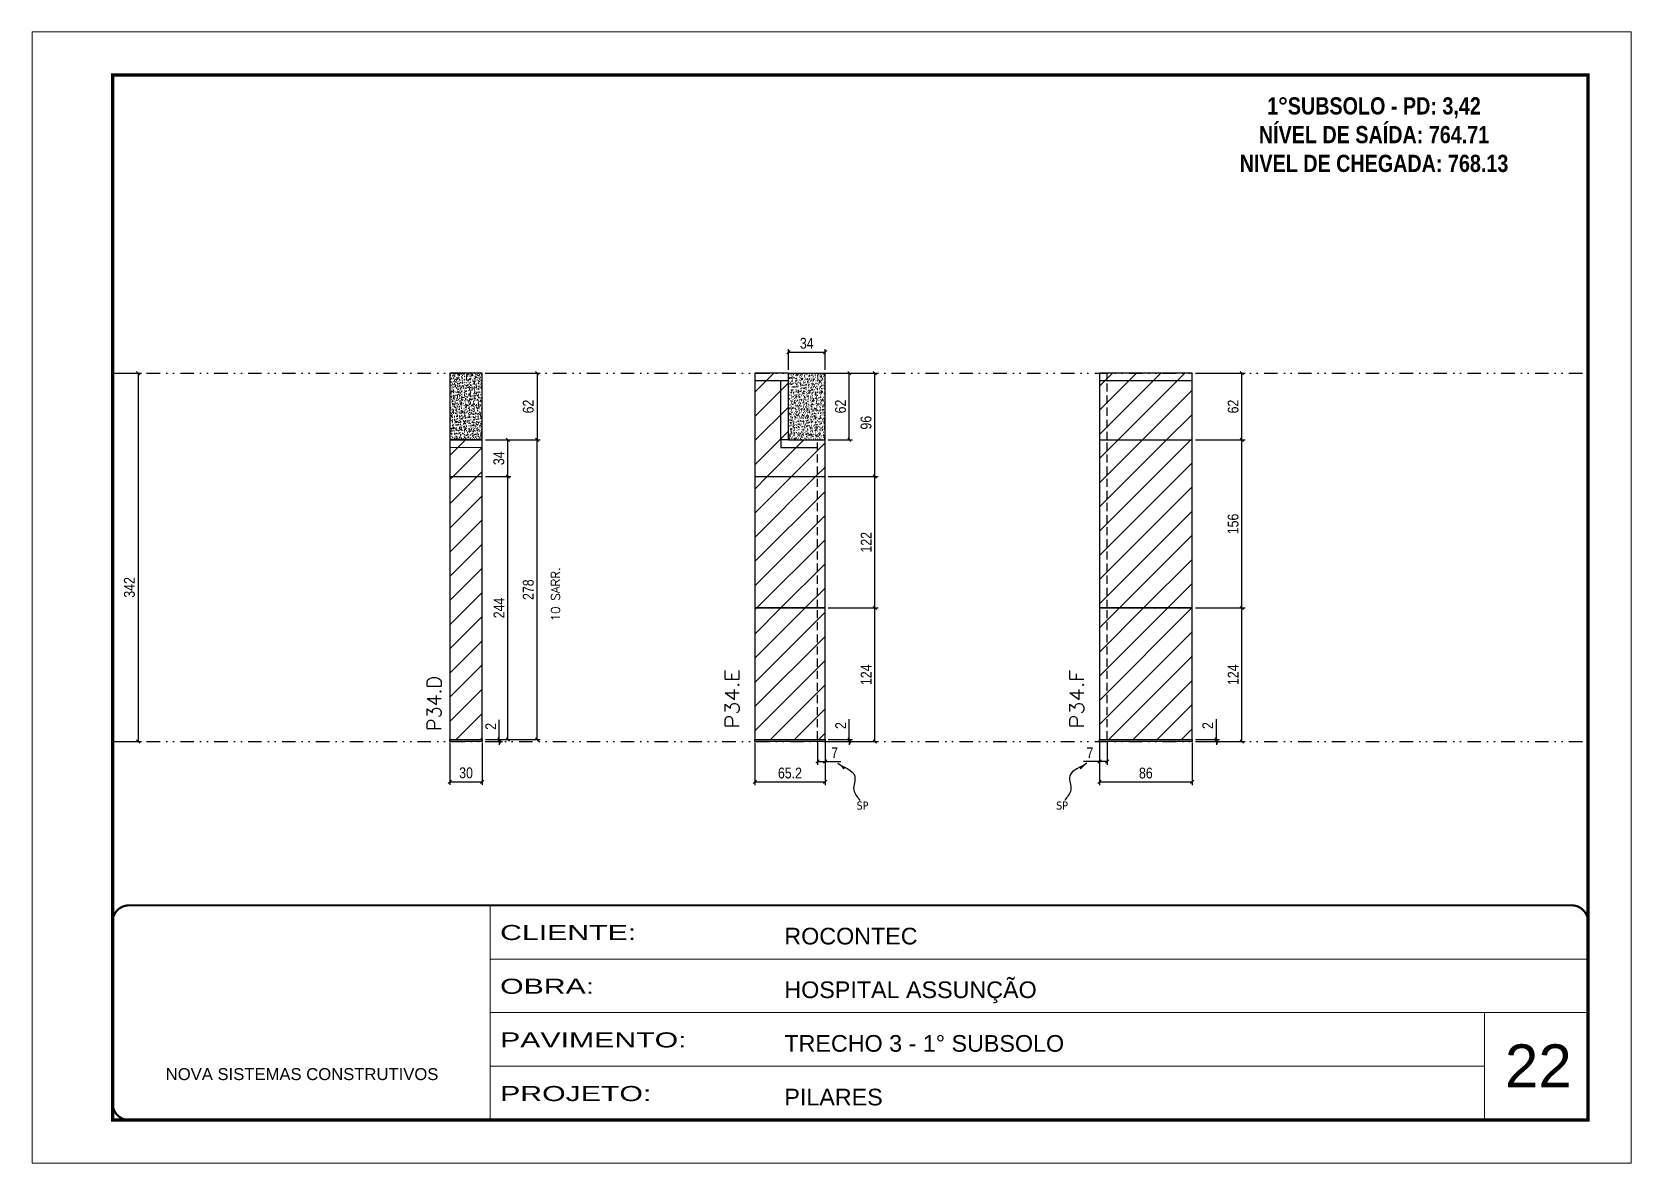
# Model space of a CAD drawing. Extents: x 2102 to 8383, y -13264 to 2718.
# Drawn here: x 3701 to 5186, y -4075 to -3025 of the extents above; entities that cross this region are included whole.
import ezdxf

# ---------------------------------------------------------------- set-up
doc = ezdxf.new("R2010")
doc.units = 0
for name, pattern in [('CONTINUO', [0]), ('DASHED', [0.75, 0.5, -0.25]), ('DIVIDE2', [0.625, 0.25, -0.125, 0, -0.125, 0, -0.125]), ('HIDDEN', [0.375, 0.25, -0.125])]:
    doc.linetypes.add(name, pattern=pattern)
for name, color, linetype, lineweight in [('CARIMBO', 255, 'Continuous', 9), ('Folhas', 255, 'Continuous', 9), ('Hachura', 251, 'Continuous', 9), ('Sarr 2.2x7', 40, 'Continuous', 9), ('SARRAFO DE PRESSAO', 251, 'DASHED', 9), ('Texto Seção', 7, 'Continuous', 15)]:
    doc.layers.add(name, color=color, linetype=linetype, lineweight=lineweight)
for name, color, linetype in [('COTA', 241, 'Continuous'), ('cotas', 4, 'Continuous'), ('NOMENCLATURA', 7, 'Continuous'), ('Nível', 160, 'Continuous'), ('Painéis', 200, 'Continuous'), ('SARR_2.2x7', 40, 'Continuous'), ('Sarrafo de Pressão', 42, 'HIDDEN'), ('texto', 7, 'Continuous')]:
    doc.layers.add(name, color=color, linetype=linetype)
doc.styles.add('ARIAL', font='arial.ttf')
doc.styles.add('COTA TECNICA', font='techl___.ttf', dxfattribs={"height": 10})
doc.styles.add('COTA TECNICA-50', font='techl___.ttf', dxfattribs={"height": 10})
doc.styles.add('REGUA-120', font='ROMANS.shx', dxfattribs={"height": 15})
doc.styles.add('ROMANC', font='techb___.ttf', dxfattribs={"height": 2.5})
doc.styles.add('ROMANS', font='romans.shx')
doc.styles.get("Standard").update_dxf_attribs({"font": 'arial.ttf'})
doc.styles.add('Tecnologia', font='')
doc.styles.get('Tecnologia').set_extended_font_data('Forgotten Futurist')
doc.dimstyles.new('COTA PAINEL-50', dxfattribs={"dimtxt": 10, "dimasz": 3, "dimexe": 3, "dimexo": 3, "dimgap": 3, "dimtad": 1, "dimdec": 1, "dimzin": 12, "dimdsep": 46, "dimtxsty": 'COTA TECNICA-50', "dimblk1": 'OBLIQUE', "dimblk2": 'OBLIQUE', "dimsah": 1, "dimcen": 0.9, "dimclrd": 4, "dimclre": 4, "dimclrt": 240, "dimadec": 1, "dimazin": 3, "dimtfac": 1, "dimtdec": 1, "dimtmove": 0, "dimatfit": 3, "dimfxl": 1, "dimtolj": 1, "dimtzin": 12, "dimarcsym": 0})
doc.dimstyles.new('PAINEL', dxfattribs={"dimtxt": 10, "dimasz": 3, "dimexe": 3, "dimexo": 3, "dimgap": 3, "dimtad": 1, "dimdec": 1, "dimzin": 12, "dimdsep": 46, "dimtxsty": 'COTA TECNICA', "dimblk1": 'OBLIQUE', "dimblk2": 'OBLIQUE', "dimsah": 1, "dimcen": 0.9, "dimclrd": 4, "dimclre": 4, "dimclrt": 240, "dimadec": 1, "dimazin": 3, "dimtfac": 1, "dimtdec": 1, "dimtmove": 0, "dimatfit": 3, "dimfxl": 1, "dimtolj": 1, "dimtzin": 12, "dimarcsym": 0})
doc.dimstyles.get("Standard").update_dxf_attribs({"dimtxt": 0.18, "dimasz": 0.18, "dimexe": 0.18, "dimexo": 0.0625, "dimgap": 0.09, "dimtad": 0, "dimtih": 1, "dimtoh": 1, "dimdec": 4, "dimzin": 0, "dimdsep": 46, "dimtxsty": 'Standard', "dimcen": 0.09, "dimadec": 0, "dimazin": 0, "dimtfac": 1, "dimtdec": 4, "dimtofl": 0, "dimtmove": 0, "dimatfit": 3, "dimfxl": 1, "dimtolj": 1, "dimtzin": 0, "dimarcsym": 0})
pattern_1 = [(45, (-126918.716, -32522.603), (-11.2253202, 11.2253202), [])]

msp = doc.modelspace()

# ---------------------------------------------------------------- texts
at = {"layer": 'CARIMBO', "style": 'ARIAL'}
msp.add_text('22', height=40, dxfattribs=at).set_placement((5068.64, -4005.13))
at = {"layer": 'NOMENCLATURA', "color": 2, "insert": (4947.11, -3059.21), "char_height": 16, "attachment_point": 2, "style": 'ROMANC'}
msp.add_mtext_dynamic_manual_height_columns('\\P1°SUBSOLO - PD: 3,42\\PNÍVEL DE SAÍDA: 764.71\\PNIVEL DE CHEGADA: 768.13', width=300.2766, gutter_width=1, heights=[0], dxfattribs=at)
at = {"layer": 'texto', "color": 0, "char_height": 7.5, "attachment_point": 5}
for insert in [(4472.06, -3743.48), (4657.4, -3743.48)]:
    msp.add_mtext('{\\fTahoma|b0|i0|c0|p34;\\C4;SP}', dxfattribs=dict(at, insert=insert))
at = {"layer": 'Texto Seção', "linetype": 'Continuous', "style": 'ROMANS'}
msp.add_text('10 SARR.', height=8, rotation=90, dxfattribs=at).set_placement((4191.02, -3572.34))
at = {"layer": 'Texto Seção', "style": 'REGUA-120', "width": 1.1}
for s, p in [('P34.E', (4357.62, -3671.93)), ('P34.F', (4677.71, -3671.93))]:
    msp.add_text(s, height=13, rotation=90, dxfattribs=at).set_placement(p)
at = {"layer": 'Texto Seção', "style": 'REGUA-120'}
msp.add_text('P34.D', height=13, rotation=90, dxfattribs=at).set_placement((4080.67, -3674.22))

# ---------------------------------------------------------------- blocks, each defined once
blk = doc.blocks.new('9999999999')
at = {"color": 30, "linetype": 'CONTINUO'}
for p, q in [((98564.6, 34230.2), (98564.6, 34429.4)), ((98564.6, 34379.6), (99584, 34379.6)), ((98564.6, 34329.8), (99488, 34329.8)), ((99584, 34329.8), (99488, 34329.8)), ((99488, 34329.8), (99488, 34230.2)), ((98564.6, 34280), (99488, 34280))]:
    blk.add_line(p, q, dxfattribs=at)
at = {"color": 30, "linetype": 'CONTINUO', "const_width": 2}
blk.add_lwpolyline([(99584, 34230.2), (99584, 34414.4, 0.414214), (99569, 34429.4), (98229, 34429.4, 0.414214), (98214, 34414.4), (98214, 34245.2, 0.414214), (98229, 34230.2), (99584, 34230.2)], format="xyb", dxfattribs=at)
at = {"layer": 'Folhas'}
blk.add_lwpolyline([(98139, 34190.2), (99624, 34190.2), (99624, 35240.2), (98139, 35240.2)], close=True, dxfattribs=at)
at = {"layer": 'Folhas', "color": 30, "const_width": 3}
blk.add_lwpolyline([(98214, 34230.2), (99584, 34230.2), (99584, 35200.2), (98214, 35200.2)], close=True, dxfattribs=at)
at = {"color": 7, "linetype": 'Continuous', "ltscale": 5, "style": 'ARIAL'}
for s, height, p in [('ROCONTEC', 15.48, (98837.7, 34393.1)), ('HOSPITAL ASSUNÇÃO', 15.483, (98837.7, 34343.3)), ('TRECHO 3 - 1° SUBSOLO', 15.483, (98837.7, 34293.5)), ('NOVA SISTEMAS CONSTRUTIVOS', 11.059, (98263.2, 34267.2)), ('PILARES', 15.48, (98837.7, 34243.7))]:
    blk.add_text(s, height=height, dxfattribs=at).set_placement(p)
at = {"layer": 'Folhas', "color": 7, "style": 'Tecnologia', "width": 1.5}
for s, p in [('CLIENTE:', (98573.7, 34397.2)), ('OBRA:', (98573.7, 34347.3)), ('PAVIMENTO:', (98573.7, 34297.5)), ('PROJETO:', (98573.7, 34247.7))]:
    blk.add_text(s, height=14, dxfattribs=at).set_placement(p)
blk = doc.blocks.new('_Oblique')
at = {"color": 0, "linetype": 'ByBlock', "lineweight": -2}
blk.add_line((-0.5, -0.5), (0.5, 0.5), dxfattribs=at)
blk = doc.blocks.new('*D859')
at = {"layer": 'cotas', "color": 4, "linetype": 'ByBlock', "lineweight": -2, "transparency": 16777216}
for p, q in [((3778.8, -3342), (3802.5, -3342)), ((3799.5, -3342), (3799.5, -3684)), ((3778.8, -3684), (3802.5, -3684))]:
    blk.add_line(p, q, dxfattribs=at)
at = {"layer": 'Defpoints', "color": 0, "linetype": 'ByBlock', "transparency": 16777216}
for p in [(3775.8, -3342), (3775.8, -3684), (3799.5, -3684)]:
    blk.add_point(p, dxfattribs=at)
at = {"layer": 'cotas', "color": 4, "linetype": 'ByBlock', "lineweight": -2, "transparency": 16777216, "xscale": 3, "yscale": 3, "zscale": 3}
for p, rotation in [((3799.5, -3342), 90), ((3799.5, -3684), 270)]:
    blk.add_blockref('_Oblique', p, dxfattribs=dict(at, rotation=rotation))
at = {"layer": 'cotas', "color": 240, "linetype": 'ByBlock', "transparency": 16777216, "insert": (3791.3, -3540.9), "char_height": 10, "attachment_point": 5, "rotation": 90, "style": 'COTA TECNICA'}
blk.add_mtext('\\A1;342', dxfattribs=at)
blk = doc.blocks.new('*D860')
at = {"layer": 'COTA', "color": 4, "lineweight": -2, "transparency": 16777216}
for p, q in [((4088.9, -3685), (4088.9, -3724.3)), ((4118.9, -3685), (4118.9, -3724.3)), ((4088.9, -3721.3), (4118.9, -3721.3))]:
    blk.add_line(p, q, dxfattribs=at)
at = {"layer": 'Defpoints', "color": 0, "transparency": 16777216}
for p in [(4088.9, -3682), (4118.9, -3682), (4118.9, -3721.3)]:
    blk.add_point(p, dxfattribs=at)
at = {"layer": 'COTA', "color": 4, "lineweight": -2, "transparency": 16777216, "xscale": 3, "yscale": 3, "zscale": 3, "rotation": 180}
blk.add_blockref('_Oblique', (4088.9, -3721.3), dxfattribs=at)
at = {"layer": 'COTA', "color": 4, "lineweight": -2, "transparency": 16777216, "xscale": 3, "yscale": 3, "zscale": 3}
blk.add_blockref('_Oblique', (4118.9, -3721.3), dxfattribs=at)
at = {"layer": 'COTA', "color": 240, "transparency": 16777216, "insert": (4103.9, -3713.1), "char_height": 10, "attachment_point": 5, "style": 'COTA TECNICA'}
blk.add_mtext('\\A1;30', dxfattribs=at)
blk = doc.blocks.new('*D861')
at = {"layer": 'COTA', "color": 4, "lineweight": -2, "transparency": 16777216}
for p, q in [((4134.8, -3682), (4134.8, -3663.9)), ((4121.9, -3682), (4137.8, -3682)), ((4134.8, -3684), (4134.8, -3682)), ((4121.9, -3684), (4137.8, -3684)), ((4134.8, -3684), (4134.8, -3687))]:
    blk.add_line(p, q, dxfattribs=at)
at = {"layer": 'Defpoints', "color": 0, "transparency": 16777216}
for p in [(4118.9, -3682), (4134.8, -3682), (4118.9, -3684)]:
    blk.add_point(p, dxfattribs=at)
at = {"layer": 'COTA', "color": 4, "lineweight": -2, "transparency": 16777216, "xscale": 3, "yscale": 3, "zscale": 3}
for p, rotation in [((4134.8, -3682), 270), ((4134.8, -3684), 90)]:
    blk.add_blockref('_Oblique', p, dxfattribs=dict(at, rotation=rotation))
at = {"layer": 'COTA', "color": 240, "transparency": 16777216, "insert": (4126.8, -3669.9), "char_height": 10, "attachment_point": 5, "rotation": 90, "style": 'COTA TECNICA-50'}
blk.add_mtext('\\A1;2', dxfattribs=at)
blk = doc.blocks.new('*D1491')
at = {"layer": 'COTA', "color": 4, "linetype": 'ByBlock', "lineweight": -2, "transparency": 16777216}
for p, q in [((4121.9, -3342), (4172.8, -3342)), ((4169.8, -3342), (4169.8, -3404)), ((4121.9, -3404), (4172.8, -3404))]:
    blk.add_line(p, q, dxfattribs=at)
at = {"layer": 'Defpoints', "color": 0, "linetype": 'ByBlock', "transparency": 16777216}
for p in [(4118.9, -3342), (4118.9, -3404), (4169.8, -3404)]:
    blk.add_point(p, dxfattribs=at)
at = {"layer": 'COTA', "color": 4, "linetype": 'ByBlock', "lineweight": -2, "transparency": 16777216, "xscale": 3, "yscale": 3, "zscale": 3}
for p, rotation in [((4169.8, -3342), 90), ((4169.8, -3404), 270)]:
    blk.add_blockref('_Oblique', p, dxfattribs=dict(at, rotation=rotation))
at = {"layer": 'COTA', "color": 240, "linetype": 'ByBlock', "transparency": 16777216, "insert": (4161.7, -3373), "char_height": 10, "attachment_point": 5, "rotation": 90, "style": 'COTA TECNICA'}
blk.add_mtext('\\A1;62', dxfattribs=at)
blk = doc.blocks.new('*D1492')
at = {"layer": 'COTA', "color": 4, "linetype": 'ByBlock', "lineweight": -2, "transparency": 16777216}
for p, q in [((4121.9, -3404), (4172.8, -3404)), ((4169.8, -3682), (4169.8, -3404)), ((4121.9, -3682), (4172.8, -3682))]:
    blk.add_line(p, q, dxfattribs=at)
at = {"layer": 'Defpoints', "color": 0, "linetype": 'ByBlock', "transparency": 16777216}
for p in [(4118.9, -3404), (4169.8, -3404), (4118.9, -3682)]:
    blk.add_point(p, dxfattribs=at)
at = {"layer": 'COTA', "color": 4, "linetype": 'ByBlock', "lineweight": -2, "transparency": 16777216, "xscale": 3, "yscale": 3, "zscale": 3}
for p, rotation in [((4169.8, -3404), 90), ((4169.8, -3682), 270)]:
    blk.add_blockref('_Oblique', p, dxfattribs=dict(at, rotation=rotation))
at = {"layer": 'COTA', "color": 240, "linetype": 'ByBlock', "transparency": 16777216, "insert": (4161.7, -3543), "char_height": 10, "attachment_point": 5, "rotation": 90, "style": 'COTA TECNICA'}
blk.add_mtext('\\A1;278', dxfattribs=at)
blk = doc.blocks.new('*D862')
at = {"layer": 'COTA', "color": 4, "linetype": 'ByBlock', "lineweight": -2, "transparency": 16777216}
for p, q in [((4121.9, -3438), (4145.6, -3438)), ((4142.6, -3682), (4142.6, -3438)), ((4121.9, -3682), (4145.6, -3682))]:
    blk.add_line(p, q, dxfattribs=at)
at = {"layer": 'Defpoints', "color": 0, "linetype": 'ByBlock', "transparency": 16777216}
for p in [(4118.9, -3438), (4142.6, -3438), (4118.9, -3682)]:
    blk.add_point(p, dxfattribs=at)
at = {"layer": 'COTA', "color": 4, "linetype": 'ByBlock', "lineweight": -2, "transparency": 16777216, "xscale": 3, "yscale": 3, "zscale": 3}
for p, rotation in [((4142.6, -3438), 90), ((4142.6, -3682), 270)]:
    blk.add_blockref('_Oblique', p, dxfattribs=dict(at, rotation=rotation))
at = {"layer": 'COTA', "color": 240, "linetype": 'ByBlock', "transparency": 16777216, "insert": (4134.5, -3560), "char_height": 10, "attachment_point": 5, "rotation": 90, "style": 'COTA TECNICA'}
blk.add_mtext('\\A1;244', dxfattribs=at)
blk = doc.blocks.new('*D863')
at = {"layer": 'COTA', "color": 4, "linetype": 'ByBlock', "lineweight": -2, "transparency": 16777216}
for p, q in [((4121.9, -3404), (4145.6, -3404)), ((4142.6, -3438), (4142.6, -3404)), ((4121.9, -3438), (4145.6, -3438))]:
    blk.add_line(p, q, dxfattribs=at)
at = {"layer": 'Defpoints', "color": 0, "linetype": 'ByBlock', "transparency": 16777216}
for p in [(4118.9, -3404), (4142.6, -3404), (4118.9, -3438)]:
    blk.add_point(p, dxfattribs=at)
at = {"layer": 'COTA', "color": 4, "linetype": 'ByBlock', "lineweight": -2, "transparency": 16777216, "xscale": 3, "yscale": 3, "zscale": 3}
for p, rotation in [((4142.6, -3404), 90), ((4142.6, -3438), 270)]:
    blk.add_blockref('_Oblique', p, dxfattribs=dict(at, rotation=rotation))
at = {"layer": 'COTA', "color": 240, "linetype": 'ByBlock', "transparency": 16777216, "insert": (4134.4, -3421), "char_height": 10, "attachment_point": 5, "rotation": 90, "style": 'COTA TECNICA'}
blk.add_mtext('\\A1;34', dxfattribs=at)
blk = doc.blocks.new('*D864')
at = {"layer": 'COTA', "color": 4, "lineweight": -2, "transparency": 16777216}
for p, q in [((4372.1, -3685), (4372.1, -3724.4)), ((4437.3, -3685), (4437.3, -3724.4)), ((4372.1, -3721.4), (4437.3, -3721.4))]:
    blk.add_line(p, q, dxfattribs=at)
at = {"layer": 'Defpoints', "color": 0, "transparency": 16777216}
for p in [(4372.1, -3682), (4437.3, -3682), (4437.3, -3721.4)]:
    blk.add_point(p, dxfattribs=at)
at = {"layer": 'COTA', "color": 4, "lineweight": -2, "transparency": 16777216, "xscale": 3, "yscale": 3, "zscale": 3, "rotation": 180}
blk.add_blockref('_Oblique', (4372.1, -3721.4), dxfattribs=at)
at = {"layer": 'COTA', "color": 4, "lineweight": -2, "transparency": 16777216, "xscale": 3, "yscale": 3, "zscale": 3}
blk.add_blockref('_Oblique', (4437.3, -3721.4), dxfattribs=at)
at = {"layer": 'COTA', "color": 240, "transparency": 16777216, "insert": (4404.7, -3713.3), "char_height": 10, "attachment_point": 5, "style": 'COTA TECNICA'}
blk.add_mtext('\\A1;65.2', dxfattribs=at)
blk = doc.blocks.new('*D865')
at = {"layer": 'COTA', "color": 4, "lineweight": -2, "transparency": 16777216}
for p, q in [((4440.3, -3342), (4486.5, -3342)), ((4483.5, -3438), (4483.5, -3342)), ((4440.3, -3438), (4486.5, -3438))]:
    blk.add_line(p, q, dxfattribs=at)
at = {"layer": 'Defpoints', "color": 0, "transparency": 16777216}
for p in [(4437.3, -3342), (4483.5, -3342), (4437.3, -3438)]:
    blk.add_point(p, dxfattribs=at)
at = {"layer": 'COTA', "color": 4, "lineweight": -2, "transparency": 16777216, "xscale": 3, "yscale": 3, "zscale": 3}
for p, rotation in [((4483.5, -3342), 90), ((4483.5, -3438), 270)]:
    blk.add_blockref('_Oblique', p, dxfattribs=dict(at, rotation=rotation))
at = {"layer": 'COTA', "color": 240, "transparency": 16777216, "insert": (4475.4, -3388), "char_height": 10, "attachment_point": 5, "rotation": 90, "style": 'COTA TECNICA'}
blk.add_mtext('\\A1;96', dxfattribs=at)
blk = doc.blocks.new('*D866')
at = {"layer": 'COTA', "color": 4, "lineweight": -2, "transparency": 16777216}
for p, q in [((4430.3, -3685), (4430.3, -3705.5)), ((4437.3, -3687), (4437.3, -3705.5)), ((4430.3, -3702.5), (4437.3, -3702.5)), ((4437.3, -3702.5), (4452, -3702.5))]:
    blk.add_line(p, q, dxfattribs=at)
at = {"layer": 'Defpoints', "color": 0, "transparency": 16777216}
for p in [(4430.3, -3682), (4437.3, -3684), (4437.3, -3702.5)]:
    blk.add_point(p, dxfattribs=at)
at = {"layer": 'COTA', "color": 4, "lineweight": -2, "transparency": 16777216, "xscale": 3, "yscale": 3, "zscale": 3, "rotation": 180}
blk.add_blockref('_Oblique', (4430.3, -3702.5), dxfattribs=at)
at = {"layer": 'COTA', "color": 4, "lineweight": -2, "transparency": 16777216, "xscale": 3, "yscale": 3, "zscale": 3}
blk.add_blockref('_Oblique', (4437.3, -3702.5), dxfattribs=at)
at = {"layer": 'COTA', "color": 240, "transparency": 16777216, "insert": (4446.2, -3694.4), "char_height": 10, "attachment_point": 5, "style": 'COTA TECNICA-50'}
blk.add_mtext('\\A1;7', dxfattribs=at)
blk = doc.blocks.new('*D867')
at = {"layer": 'COTA', "color": 4, "lineweight": -2, "transparency": 16777216}
for p, q in [((4440.3, -3560), (4486.5, -3560)), ((4483.5, -3684), (4483.5, -3560)), ((4440.3, -3684), (4486.5, -3684))]:
    blk.add_line(p, q, dxfattribs=at)
at = {"layer": 'Defpoints', "color": 0, "transparency": 16777216}
for p in [(4437.3, -3560), (4483.5, -3560), (4437.3, -3684)]:
    blk.add_point(p, dxfattribs=at)
at = {"layer": 'COTA', "color": 4, "lineweight": -2, "transparency": 16777216, "xscale": 3, "yscale": 3, "zscale": 3}
for p, rotation in [((4483.5, -3560), 90), ((4483.5, -3684), 270)]:
    blk.add_blockref('_Oblique', p, dxfattribs=dict(at, rotation=rotation))
at = {"layer": 'COTA', "color": 240, "transparency": 16777216, "insert": (4475.5, -3622), "char_height": 10, "attachment_point": 5, "rotation": 90, "style": 'COTA TECNICA-50'}
blk.add_mtext('\\A1;124', dxfattribs=at)
blk = doc.blocks.new('*D868')
at = {"layer": 'COTA', "color": 4, "lineweight": -2, "transparency": 16777216}
for p, q in [((4459.8, -3682), (4459.8, -3663.2)), ((4440.3, -3682), (4462.8, -3682)), ((4459.8, -3684), (4459.8, -3682)), ((4440.3, -3684), (4462.8, -3684)), ((4459.8, -3684), (4459.8, -3687))]:
    blk.add_line(p, q, dxfattribs=at)
at = {"layer": 'Defpoints', "color": 0, "transparency": 16777216}
for p in [(4437.3, -3682), (4437.3, -3684), (4459.8, -3684)]:
    blk.add_point(p, dxfattribs=at)
at = {"layer": 'COTA', "color": 4, "lineweight": -2, "transparency": 16777216, "xscale": 3, "yscale": 3, "zscale": 3}
for p, rotation in [((4459.8, -3682), 270), ((4459.8, -3684), 90)]:
    blk.add_blockref('_Oblique', p, dxfattribs=dict(at, rotation=rotation))
at = {"layer": 'COTA', "color": 240, "transparency": 16777216, "insert": (4451.8, -3669.2), "char_height": 10, "attachment_point": 5, "rotation": 90, "style": 'COTA TECNICA-50'}
blk.add_mtext('\\A1;2', dxfattribs=at)
blk = doc.blocks.new('*D869')
at = {"layer": 'COTA', "color": 4, "linetype": 'ByBlock', "lineweight": -2, "transparency": 16777216}
for p, q in [((4440.3, -3438), (4486.5, -3438)), ((4483.5, -3560), (4483.5, -3438)), ((4440.3, -3560), (4486.5, -3560))]:
    blk.add_line(p, q, dxfattribs=at)
at = {"layer": 'Defpoints', "color": 0, "linetype": 'ByBlock', "transparency": 16777216}
for p in [(4437.3, -3438), (4483.5, -3438), (4437.3, -3560)]:
    blk.add_point(p, dxfattribs=at)
at = {"layer": 'COTA', "color": 4, "linetype": 'ByBlock', "lineweight": -2, "transparency": 16777216, "xscale": 3, "yscale": 3, "zscale": 3}
for p, rotation in [((4483.5, -3438), 90), ((4483.5, -3560), 270)]:
    blk.add_blockref('_Oblique', p, dxfattribs=dict(at, rotation=rotation))
at = {"layer": 'COTA', "color": 240, "linetype": 'ByBlock', "transparency": 16777216, "insert": (4475.5, -3499), "char_height": 10, "attachment_point": 5, "rotation": 90, "style": 'COTA TECNICA'}
blk.add_mtext('\\A1;122', dxfattribs=at)
blk = doc.blocks.new('*D870')
at = {"layer": 'COTA', "color": 4, "lineweight": -2, "transparency": 16777216}
for p, q in [((4692.2, -3685), (4692.2, -3724.4)), ((4778.2, -3685), (4778.2, -3724.4)), ((4692.2, -3721.4), (4778.2, -3721.4))]:
    blk.add_line(p, q, dxfattribs=at)
at = {"layer": 'Defpoints', "color": 0, "transparency": 16777216}
for p in [(4692.2, -3682), (4778.2, -3682), (4778.2, -3721.4)]:
    blk.add_point(p, dxfattribs=at)
at = {"layer": 'COTA', "color": 4, "lineweight": -2, "transparency": 16777216, "xscale": 3, "yscale": 3, "zscale": 3, "rotation": 180}
blk.add_blockref('_Oblique', (4692.2, -3721.4), dxfattribs=at)
at = {"layer": 'COTA', "color": 4, "lineweight": -2, "transparency": 16777216, "xscale": 3, "yscale": 3, "zscale": 3}
blk.add_blockref('_Oblique', (4778.2, -3721.4), dxfattribs=at)
at = {"layer": 'COTA', "color": 240, "transparency": 16777216, "insert": (4735.2, -3713.3), "char_height": 10, "attachment_point": 5, "style": 'COTA TECNICA'}
blk.add_mtext('\\A1;86', dxfattribs=at)
blk = doc.blocks.new('*D871')
at = {"layer": 'COTA', "color": 4, "lineweight": -2, "transparency": 16777216}
for p, q in [((4692.2, -3687), (4692.2, -3705.5)), ((4699.2, -3685), (4699.2, -3705.5)), ((4692.2, -3702.5), (4677.4, -3702.5)), ((4699.2, -3702.5), (4692.2, -3702.5))]:
    blk.add_line(p, q, dxfattribs=at)
at = {"layer": 'Defpoints', "color": 0, "transparency": 16777216}
for p in [(4699.2, -3682), (4692.2, -3684), (4692.2, -3702.5)]:
    blk.add_point(p, dxfattribs=at)
at = {"layer": 'COTA', "color": 4, "lineweight": -2, "transparency": 16777216, "xscale": 3, "yscale": 3, "zscale": 3, "rotation": 180}
blk.add_blockref('_Oblique', (4692.2, -3702.5), dxfattribs=at)
at = {"layer": 'COTA', "color": 4, "lineweight": -2, "transparency": 16777216, "xscale": 3, "yscale": 3, "zscale": 3}
blk.add_blockref('_Oblique', (4699.2, -3702.5), dxfattribs=at)
at = {"layer": 'COTA', "color": 240, "transparency": 16777216, "insert": (4683.3, -3694.4), "char_height": 10, "attachment_point": 5, "style": 'COTA TECNICA-50'}
blk.add_mtext('\\A1;7', dxfattribs=at)
blk = doc.blocks.new('*D872')
at = {"layer": 'COTA', "color": 4, "lineweight": -2, "transparency": 16777216}
for p, q in [((4781.2, -3560), (4827.4, -3560)), ((4824.4, -3684), (4824.4, -3560)), ((4781.2, -3684), (4827.4, -3684))]:
    blk.add_line(p, q, dxfattribs=at)
at = {"layer": 'Defpoints', "color": 0, "transparency": 16777216}
for p in [(4778.2, -3560), (4824.4, -3560), (4778.2, -3684)]:
    blk.add_point(p, dxfattribs=at)
at = {"layer": 'COTA', "color": 4, "lineweight": -2, "transparency": 16777216, "xscale": 3, "yscale": 3, "zscale": 3}
for p, rotation in [((4824.4, -3560), 90), ((4824.4, -3684), 270)]:
    blk.add_blockref('_Oblique', p, dxfattribs=dict(at, rotation=rotation))
at = {"layer": 'COTA', "color": 240, "transparency": 16777216, "insert": (4816.3, -3622), "char_height": 10, "attachment_point": 5, "rotation": 90, "style": 'COTA TECNICA-50'}
blk.add_mtext('\\A1;124', dxfattribs=at)
blk = doc.blocks.new('*D873')
at = {"layer": 'COTA', "color": 4, "lineweight": -2, "transparency": 16777216}
for p, q in [((4800.7, -3682), (4800.7, -3663.2)), ((4781.2, -3682), (4803.7, -3682)), ((4800.7, -3684), (4800.7, -3682)), ((4781.2, -3684), (4803.7, -3684)), ((4800.7, -3684), (4800.7, -3687))]:
    blk.add_line(p, q, dxfattribs=at)
at = {"layer": 'Defpoints', "color": 0, "transparency": 16777216}
for p in [(4778.2, -3682), (4778.2, -3684), (4800.7, -3684)]:
    blk.add_point(p, dxfattribs=at)
at = {"layer": 'COTA', "color": 4, "lineweight": -2, "transparency": 16777216, "xscale": 3, "yscale": 3, "zscale": 3}
for p, rotation in [((4800.7, -3682), 270), ((4800.7, -3684), 90)]:
    blk.add_blockref('_Oblique', p, dxfattribs=dict(at, rotation=rotation))
at = {"layer": 'COTA', "color": 240, "transparency": 16777216, "insert": (4792.7, -3669.2), "char_height": 10, "attachment_point": 5, "rotation": 90, "style": 'COTA TECNICA-50'}
blk.add_mtext('\\A1;2', dxfattribs=at)
blk = doc.blocks.new('*D874')
at = {"layer": 'COTA', "color": 4, "linetype": 'ByBlock', "lineweight": -2, "transparency": 16777216}
for p, q in [((4440.3, -3342), (4462.8, -3342)), ((4459.8, -3404), (4459.8, -3342)), ((4440.3, -3404), (4462.8, -3404))]:
    blk.add_line(p, q, dxfattribs=at)
at = {"layer": 'Defpoints', "color": 0, "linetype": 'ByBlock', "transparency": 16777216}
for p in [(4437.3, -3342), (4459.8, -3342), (4437.3, -3404)]:
    blk.add_point(p, dxfattribs=at)
at = {"layer": 'COTA', "color": 4, "linetype": 'ByBlock', "lineweight": -2, "transparency": 16777216, "xscale": 3, "yscale": 3, "zscale": 3}
for p, rotation in [((4459.8, -3342), 90), ((4459.8, -3404), 270)]:
    blk.add_blockref('_Oblique', p, dxfattribs=dict(at, rotation=rotation))
at = {"layer": 'COTA', "color": 240, "linetype": 'ByBlock', "transparency": 16777216, "insert": (4451.7, -3373), "char_height": 10, "attachment_point": 5, "rotation": 90, "style": 'COTA TECNICA'}
blk.add_mtext('\\A1;62', dxfattribs=at)
blk = doc.blocks.new('*D798')
at = {"layer": 'COTA', "color": 4, "linetype": 'ByBlock', "lineweight": -2, "transparency": 16777216}
for p, q in [((4781.2, -3404), (4827.4, -3404)), ((4824.4, -3560), (4824.4, -3404)), ((4781.2, -3560), (4827.4, -3560))]:
    blk.add_line(p, q, dxfattribs=at)
at = {"layer": 'Defpoints', "color": 0, "linetype": 'ByBlock', "transparency": 16777216}
for p in [(4778.2, -3404), (4824.4, -3404), (4778.2, -3560)]:
    blk.add_point(p, dxfattribs=at)
at = {"layer": 'COTA', "color": 4, "linetype": 'ByBlock', "lineweight": -2, "transparency": 16777216, "xscale": 3, "yscale": 3, "zscale": 3}
for p, rotation in [((4824.4, -3404), 90), ((4824.4, -3560), 270)]:
    blk.add_blockref('_Oblique', p, dxfattribs=dict(at, rotation=rotation))
at = {"layer": 'COTA', "color": 240, "linetype": 'ByBlock', "transparency": 16777216, "insert": (4816.3, -3482), "char_height": 10, "attachment_point": 5, "rotation": 90, "style": 'COTA TECNICA'}
blk.add_mtext('\\A1;156', dxfattribs=at)
blk = doc.blocks.new('*D1450')
at = {"layer": 'COTA', "color": 4, "linetype": 'ByBlock', "lineweight": -2, "transparency": 16777216}
for p, q in [((4403.3, -3339), (4403.3, -3319.6)), ((4403.3, -3322.6), (4437.3, -3322.6)), ((4437.3, -3339), (4437.3, -3319.6))]:
    blk.add_line(p, q, dxfattribs=at)
at = {"layer": 'Defpoints', "color": 0, "linetype": 'ByBlock', "transparency": 16777216}
for p in [(4437.3, -3322.6), (4403.3, -3342), (4437.3, -3342)]:
    blk.add_point(p, dxfattribs=at)
at = {"layer": 'COTA', "color": 4, "linetype": 'ByBlock', "lineweight": -2, "transparency": 16777216, "xscale": 3, "yscale": 3, "zscale": 3, "rotation": 180}
blk.add_blockref('_Oblique', (4403.3, -3322.6), dxfattribs=at)
at = {"layer": 'COTA', "color": 4, "linetype": 'ByBlock', "lineweight": -2, "transparency": 16777216, "xscale": 3, "yscale": 3, "zscale": 3}
blk.add_blockref('_Oblique', (4437.3, -3322.6), dxfattribs=at)
at = {"layer": 'COTA', "color": 240, "linetype": 'ByBlock', "transparency": 16777216, "insert": (4420.3, -3314.3), "char_height": 10, "attachment_point": 5, "style": 'COTA TECNICA'}
blk.add_mtext('\\A1;34', dxfattribs=at)
blk = doc.blocks.new('*D1016')
at = {"layer": 'COTA', "color": 4, "linetype": 'ByBlock', "lineweight": -2, "transparency": 16777216}
for p, q in [((4781.2, -3342), (4827.4, -3342)), ((4824.4, -3404), (4824.4, -3342)), ((4781.2, -3404), (4827.4, -3404))]:
    blk.add_line(p, q, dxfattribs=at)
at = {"layer": 'Defpoints', "color": 0, "linetype": 'ByBlock', "transparency": 16777216}
for p in [(4778.2, -3342), (4824.4, -3342), (4778.2, -3404)]:
    blk.add_point(p, dxfattribs=at)
at = {"layer": 'COTA', "color": 4, "linetype": 'ByBlock', "lineweight": -2, "transparency": 16777216, "xscale": 3, "yscale": 3, "zscale": 3}
for p, rotation in [((4824.4, -3342), 90), ((4824.4, -3404), 270)]:
    blk.add_blockref('_Oblique', p, dxfattribs=dict(at, rotation=rotation))
at = {"layer": 'COTA', "color": 240, "linetype": 'ByBlock', "transparency": 16777216, "insert": (4816.3, -3373), "char_height": 10, "attachment_point": 5, "rotation": 90, "style": 'COTA TECNICA'}
blk.add_mtext('\\A1;62', dxfattribs=at)

# ---------------------------------------------------------------- dimensions: what is measured, and where the dimension line sits
at = {"layer": 'COTA', "linetype": 'ByBlock'}
dim = msp.add_linear_dim(base=(4437.29, -3322.57), p1=(4403.29, -3341.99), p2=(4437.29, -3341.99), dimstyle='PAINEL', dxfattribs=at)
dim.commit()
dim.dimension.update_dxf_attribs({"geometry": '*D1450', "text_midpoint": (4420.29, -3314.35)})
for base, p1, p2, picture, middle in [((4169.82, -3403.99), (4118.92, -3341.99), (4118.92, -3403.99), '*D1491', (4161.72, -3372.99)), ((4459.81, -3341.99), (4437.29, -3403.99), (4437.29, -3341.99), '*D874', (4451.71, -3372.99)), ((4824.41, -3341.99), (4778.17, -3403.99), (4778.17, -3341.99), '*D1016', (4816.31, -3372.99)), ((4169.82, -3403.99), (4118.92, -3681.99), (4118.92, -3403.99), '*D1492', (4161.72, -3542.99)), ((4824.41, -3403.99), (4778.17, -3559.99), (4778.17, -3403.99), '*D798', (4816.3, -3481.99)), ((4142.6, -3437.99), (4118.92, -3681.99), (4118.92, -3437.99), '*D862', (4134.53, -3559.99)), ((4483.53, -3437.99), (4437.29, -3559.99), (4437.29, -3437.99), '*D869', (4475.47, -3498.99))]:
    dim = msp.add_linear_dim(base=base, p1=p1, p2=p2, angle=90, dimstyle='PAINEL', dxfattribs=at)
    dim.commit()
    dim.dimension.update_dxf_attribs({"geometry": picture, "text_midpoint": middle})
at = {"layer": 'COTA'}
dim = msp.add_linear_dim(base=(4483.53, -3341.99), p1=(4437.29, -3437.99), p2=(4437.29, -3341.99), angle=90, dimstyle='PAINEL', override={"dimarcsym": 2}, dxfattribs=at)
dim.commit()
dim.dimension.update_dxf_attribs({"geometry": '*D865', "text_midpoint": (4483.53, -3387.99), "dimtype": 160})
at = {"layer": 'COTA', "linetype": 'ByBlock'}
dim = msp.add_linear_dim(base=(4142.6, -3403.99), p1=(4118.92, -3437.99), p2=(4118.92, -3403.99), angle=90, dimstyle='PAINEL', override={"dimtmove": 1}, dxfattribs=at)
dim.commit()
dim.dimension.update_dxf_attribs({"geometry": '*D863', "text_midpoint": (4134.38, -3420.99)})
at = {"layer": 'COTA'}
for base, p1, p2, angle, picture, middle in [((4483.53, -3559.99), (4437.29, -3683.99), (4437.29, -3559.99), 90, '*D867', (4475.45, -3621.99)), ((4824.41, -3559.99), (4778.17, -3683.99), (4778.17, -3559.99), 90, '*D872', (4816.34, -3621.99)), ((4692.17, -3702.5), (4699.17, -3681.99), (4692.17, -3683.99), 180, '*D871', (4683.31, -3694.43))]:
    dim = msp.add_linear_dim(base=base, p1=p1, p2=p2, angle=angle, dimstyle='COTA PAINEL-50', dxfattribs=at)
    dim.commit()
    dim.dimension.update_dxf_attribs({"geometry": picture, "text_midpoint": middle})
for base, p1, p2, picture, middle in [((4134.77, -3681.99), (4118.92, -3683.99), (4118.92, -3681.99), '*D861', (4134.77, -3669.93)), ((4459.81, -3683.99), (4437.29, -3681.99), (4437.29, -3683.99), '*D868', (4459.81, -3669.24)), ((4800.7, -3683.99), (4778.17, -3681.99), (4778.17, -3683.99), '*D873', (4800.7, -3669.24))]:
    dim = msp.add_linear_dim(base=base, p1=p1, p2=p2, angle=90, dimstyle='COTA PAINEL-50', dxfattribs=at)
    dim.commit()
    dim.dimension.update_dxf_attribs({"geometry": picture, "text_midpoint": middle, "dimtype": 160})
for base, p1, p2, picture, middle in [((4118.92, -3721.34), (4088.92, -3681.99), (4118.92, -3681.99), '*D860', (4103.92, -3713.12)), ((4437.29, -3721.44), (4372.09, -3681.99), (4437.29, -3681.99), '*D864', (4404.69, -3713.33)), ((4778.17, -3721.44), (4692.17, -3681.99), (4778.17, -3681.99), '*D870', (4735.17, -3713.32))]:
    dim = msp.add_linear_dim(base=base, p1=p1, p2=p2, dimstyle='PAINEL', override={"dimarcsym": 2}, dxfattribs=at)
    dim.commit()
    dim.dimension.update_dxf_attribs({"geometry": picture, "text_midpoint": middle})
dim = msp.add_linear_dim(base=(4437.29, -3702.5), p1=(4430.29, -3681.99), p2=(4437.29, -3683.99), dimstyle='COTA PAINEL-50', dxfattribs=at)
dim.commit()
dim.dimension.update_dxf_attribs({"geometry": '*D866', "text_midpoint": (4446.15, -3694.43)})
at = {"layer": 'cotas', "linetype": 'ByBlock'}
dim = msp.add_linear_dim(base=(3799.5, -3683.99), p1=(3775.78, -3341.99), p2=(3775.78, -3683.99), angle=90, dimstyle='PAINEL', dxfattribs=at)
dim.commit()
dim.dimension.update_dxf_attribs({"geometry": '*D859', "text_midpoint": (3799.5, -3540.95), "dimtype": 160})

# ---------------------------------------------------------------- hatches: boundary and pattern name
at = {"layer": 'COTA', "linetype": 'ByBlock'}
h = msp.add_hatch(dxfattribs=at)
h.set_pattern_fill('AR-CONC', color=256, scale=0.03)
h.set_pattern_definition([(50, (-126037.68, -34854.753), (5.46554007, -0.47817257), [0.5715, -6.2865]), (355, (-126037.68, -34854.753), (-1.05730264, 5.73170536), [0.4572, -5.02921753]), (100.4514447, (-126037.2247, -34854.7927), (4.40823741, 5.25353256), [0.48570026, -5.34270734]), (46.1842, (-126037.68, -34853.229), (8.13237123, -1.26126984), [0.85725, -9.42975]), (96.6355576, (-126037.0025, -34853.334), (7.122124, 7.42278374), [0.7285507, -8.01406824]), (351.184151, (-126037.68, -34853.229), (7.122124, 7.42278374), [0.685799, -7.54379196]), (21, (-126036.918, -34853.61), (4.54843174, -3.06795595), [0.5715, -6.2865]), (326, (-126036.918, -34853.61), (1.85406085, 5.52563898), [0.4572, -5.0292]), (71.451445, (-126036.539, -34853.8655), (6.40249258, 2.45768307), [0.48570026, -5.34269813]), (37.5, (-126037.6802, -34854.7528), (0.092658098, 2.536651166), [0, -4.96824, 0, -5.1054, 0, -5.04825]), (7.5, (-126037.6802, -34854.7528), (2.004589875, 3.005417245), [0, -2.91084, 0, -4.85394, 0, -1.92405]), (327.5, (-126039.3794, -34854.7528), (4.067717855, -0.17186232), [0, -1.905, 0, -5.9436, 0, -7.8867]), (317.5, (-126040.1414, -34854.7528), (4.44387544, 0.76279473), [0, -2.4765, 0, -3.94716, 0, -5.6007])])
h.paths.add_polyline_path([(4088.92, -3403.99), (4118.92, -3403.99), (4118.92, -3341.99), (4088.92, -3341.99)])
h = msp.add_hatch(dxfattribs=at)
h.set_pattern_fill('AR-CONC', color=256, scale=0.03)
h.set_pattern_definition([(50, (-126918.716, -32566.6026), (5.46554007, -0.47817257), [0.5715, -6.2865]), (355, (-126918.716, -32566.6026), (-1.05730264, 5.73170536), [0.4572, -5.02921753]), (100.4514447, (-126918.2604, -32566.6424), (4.40823741, 5.25353256), [0.48570026, -5.34270734]), (46.1842, (-126918.716, -32565.0786), (8.13237123, -1.26126984), [0.85725, -9.42975]), (96.6355576, (-126918.038, -32565.184), (7.122124, 7.42278374), [0.7285507, -8.01406824]), (351.184151, (-126918.716, -32565.079), (7.122124, 7.42278374), [0.685799, -7.54379196]), (21, (-126917.954, -32565.4596), (4.54843174, -3.06795595), [0.5715, -6.2865]), (326, (-126917.954, -32565.4596), (1.85406085, 5.52563898), [0.4572, -5.0292]), (71.451445, (-126917.575, -32565.715), (6.40249258, 2.45768307), [0.48570026, -5.34269813]), (37.5, (-126918.7158, -32566.6026), (0.092658098, 2.536651166), [0, -4.96824, 0, -5.1054, 0, -5.04825]), (7.5, (-126918.7158, -32566.6026), (2.004589875, 3.005417245), [0, -2.91084, 0, -4.85394, 0, -1.92405]), (327.5, (-126920.415, -32566.6026), (4.067717855, -0.17186232), [0, -1.905, 0, -5.9436, 0, -7.8867]), (317.5, (-126921.177, -32566.6026), (4.44387544, 0.76279473), [0, -2.4765, 0, -3.94716, 0, -5.6007])])
h.paths.add_polyline_path([(4437.29, -3341.99), (4403.29, -3341.99), (4403.29, -3381.99), (4437.29, -3381.99)])
h.paths.add_polyline_path([(4403.29, -3381.99), (4403.29, -3403.99), (4437.29, -3403.99), (4437.29, -3381.99)])
at = {"layer": 'Hachura', "linetype": 'ByBlock'}
h = msp.add_hatch(dxfattribs=at)
h.set_pattern_fill('ANSI31', color=256, scale=5)
h.set_pattern_definition(pattern_1)
h.paths.add_polyline_path([(4403.29, -3341.99), (4372.09, -3341.99), (4372.09, -3403.99), (4372.09, -3437.99), (4437.29, -3437.99), (4437.29, -3403.99), (4403.29, -3403.99)])
h = msp.add_hatch(dxfattribs=at)
h.set_pattern_fill('ANSI31', color=256, scale=5)
h.set_pattern_definition(pattern_1)
h.paths.add_polyline_path([(4778.17, -3341.99), (4692.17, -3341.99), (4692.17, -3403.99), (4778.17, -3403.99)])
h = msp.add_hatch(dxfattribs=at)
h.set_pattern_fill('ANSI31', color=256, scale=5)
h.set_pattern_definition(pattern_1)
h.paths.add_polyline_path([(4118.92, -3412.99), (4118.92, -3403.99), (4088.92, -3403.99), (4088.92, -3412.99), (4088.92, -3437.99), (4118.92, -3437.99)])
h = msp.add_hatch(dxfattribs=at)
h.set_pattern_fill('ANSI31', color=256, scale=5)
h.set_pattern_definition(pattern_1)
h.paths.add_polyline_path([(4778.17, -3403.99), (4692.17, -3403.99), (4692.17, -3559.99), (4778.17, -3559.99)])
h = msp.add_hatch(dxfattribs=at)
h.set_pattern_fill('ANSI31', color=256, scale=5)
h.set_pattern_definition(pattern_1)
h.paths.add_polyline_path([(4118.92, -3437.99), (4088.92, -3437.99), (4088.92, -3681.99), (4118.92, -3681.99)])
h = msp.add_hatch(dxfattribs=at)
h.set_pattern_fill('ANSI31', color=256, scale=5)
h.set_pattern_definition(pattern_1)
h.paths.add_polyline_path([(4437.29, -3437.99), (4372.09, -3437.99), (4372.09, -3559.99), (4437.29, -3559.99)])
h = msp.add_hatch(dxfattribs=at)
h.set_pattern_fill('ANSI31', color=256, scale=5)
h.set_pattern_definition(pattern_1)
h.paths.add_polyline_path([(4437.29, -3559.99), (4372.09, -3559.99), (4372.09, -3681.99), (4437.29, -3681.99)])
h = msp.add_hatch(dxfattribs=at)
h.set_pattern_fill('ANSI31', color=256, scale=5)
h.set_pattern_definition(pattern_1)
h.paths.add_polyline_path([(4778.17, -3559.99), (4692.17, -3559.99), (4692.17, -3681.99), (4778.17, -3681.99)])

# ---------------------------------------------------------------- linework, layer by layer
at = {"layer": 'COTA', "linetype": 'ByBlock'}
for p in [(4403.29, -3341.99), (4437.29, -3403.99)]:
    msp.add_line(p, (4437.29, -3341.99), dxfattribs=at)
msp.add_lwpolyline([(4088.92, -3403.99), (4118.92, -3403.99), (4118.92, -3341.99), (4088.92, -3341.99)], close=True, dxfattribs=at)
at = {"layer": 'Nível', "color": 4, "linetype": 'DIVIDE2', "ltscale": 50}
for p, q in [((3775.78, -3341.99), (5145.78, -3341.99)), ((3775.78, -3683.99), (5145.78, -3683.99))]:
    msp.add_line(p, q, dxfattribs=at)
at = {"layer": 'Painéis'}
for p, q in [((4403.29, -3341.99), (4372.09, -3341.99)), ((4372.09, -3341.99), (4372.09, -3403.99)), ((4403.29, -3403.99), (4403.29, -3341.99)), ((4692.17, -3341.99), (4692.17, -3559.99)), ((4778.17, -3341.99), (4692.17, -3341.99)), ((4778.17, -3559.99), (4778.17, -3341.99)), ((4088.92, -3412.99), (4088.92, -3681.99)), ((4118.92, -3681.99), (4118.92, -3412.99)), ((4372.09, -3403.99), (4372.09, -3559.99)), ((4403.29, -3403.99), (4437.29, -3403.99)), ((4437.29, -3559.99), (4437.29, -3403.99)), ((4692.17, -3403.99), (4778.17, -3403.99)), ((4088.92, -3437.99), (4118.92, -3437.99)), ((4372.09, -3437.99), (4437.29, -3437.99)), ((4372.09, -3559.99), (4437.29, -3559.99)), ((4692.17, -3559.99), (4778.17, -3559.99)), ((4088.92, -3681.99), (4118.92, -3681.99)), ((4088.92, -3681.99), (4118.92, -3681.99)), ((4088.92, -3683.99), (4088.92, -3681.99)), ((4118.92, -3681.99), (4118.92, -3683.99)), ((4118.92, -3683.99), (4088.92, -3683.99))]:
    msp.add_line(p, q, dxfattribs=at)
msp.add_lwpolyline([(4118.92, -3412.99), (4118.92, -3403.99), (4088.92, -3403.99), (4088.92, -3412.99)], dxfattribs=at)
for points in [[(4372.09, -3681.99), (4437.29, -3681.99), (4437.29, -3559.99), (4372.09, -3559.99)], [(4692.17, -3681.99), (4778.17, -3681.99), (4778.17, -3559.99), (4692.17, -3559.99)], [(4372.09, -3681.99), (4437.29, -3681.99), (4437.29, -3683.99), (4372.09, -3683.99)], [(4692.17, -3681.99), (4778.17, -3681.99), (4778.17, -3683.99), (4692.17, -3683.99)]]:
    msp.add_lwpolyline(points, close=True, dxfattribs=at)
at = {"layer": 'Sarr 2.2x7'}
msp.add_line((4088.92, -3410.99), (4118.92, -3410.99), dxfattribs=at)
at = {"layer": 'SARR_2.2x7'}
for p, q in [((4403.29, -3348.99), (4372.09, -3348.99)), ((4396.29, -3403.99), (4396.29, -3348.99)), ((4778.17, -3348.99), (4692.17, -3348.99)), ((4403.29, -3403.99), (4396.29, -3403.99)), ((4396.29, -3403.99), (4396.29, -3410.99)), ((4396.29, -3410.99), (4430.29, -3410.99))]:
    msp.add_line(p, q, dxfattribs=at)
at = {"layer": 'Sarrafo de Pressão', "ltscale": 30}
for p, q in [((4699.17, -3403.99), (4699.17, -3341.99)), ((4430.29, -3559.99), (4430.29, -3403.99)), ((4699.17, -3559.99), (4699.17, -3403.99)), ((4430.29, -3681.99), (4430.29, -3559.99)), ((4699.17, -3681.99), (4699.17, -3559.99))]:
    msp.add_line(p, q, dxfattribs=at)

# ---------------------------------------------------------------- block references
at = {"layer": 'SARRAFO DE PRESSAO', "color": 6, "linetype": 'ByBlock'}
msp.add_blockref('9999999999', (-94438.19, -38265.48), dxfattribs=at)

msp.set_redraw_order([(e.dxf.handle, doc.entitydb.next_handle()) for e in msp.query("TEXT MTEXT ATTDEF DIMENSION ARC_DIMENSION")])  # texts and dimensions are drawn at this point

# ---------------------------------------------------------------- leaders
at = {"layer": 'COTA', "path_type": 1}
for points in [[(4449.12, -3704.17), (4464.9, -3716.01), (4463.98, -3729.01), (4469.53, -3738.79)], [(4680.34, -3704.17), (4664.56, -3716.01), (4665.48, -3729.01), (4659.93, -3738.79)]]:
    msp.add_leader(points, dimstyle='Standard', override={"dimasz": 8}, dxfattribs=at)

doc.saveas('drawing.dxf')
